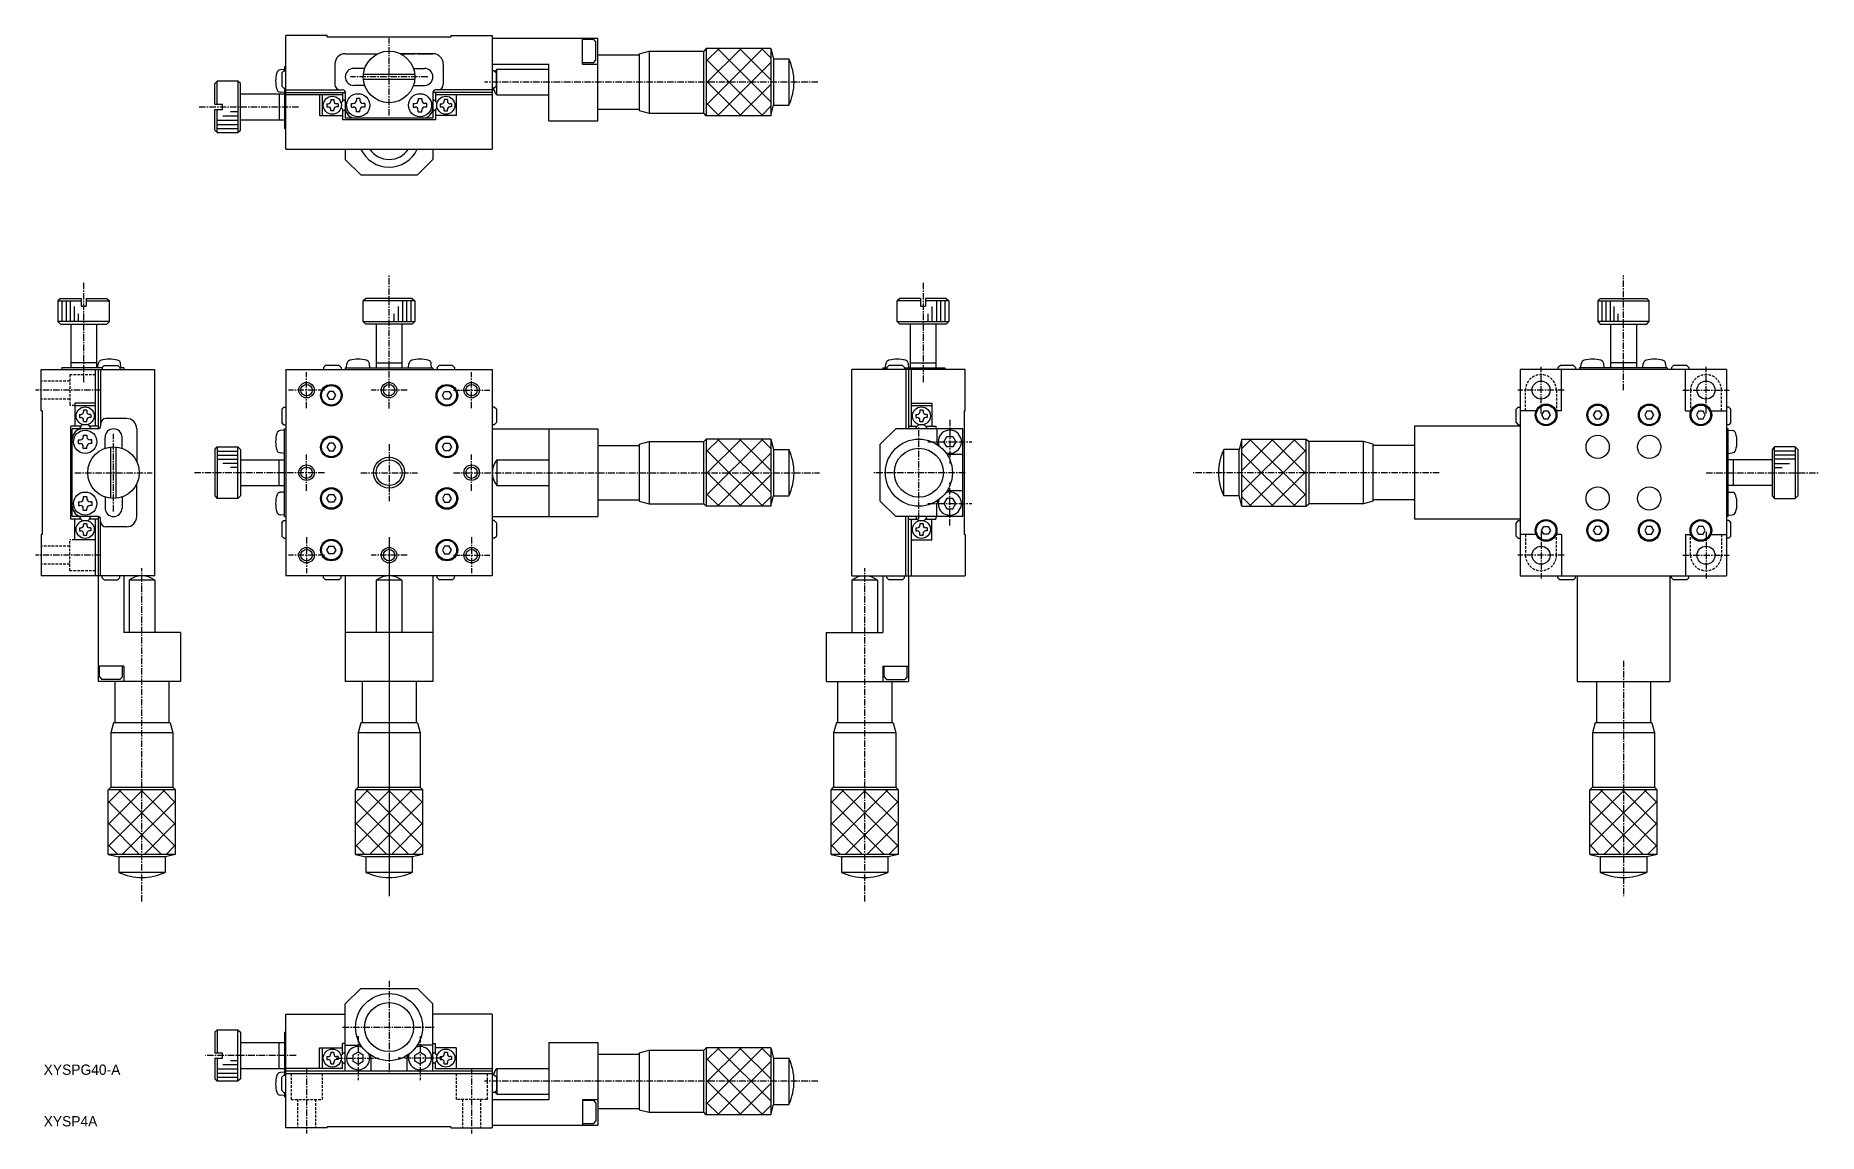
# Model space of a CAD drawing. Extents: x -119 to 226, y 12 to 225.
import ezdxf

# ---------------------------------------------------------------- set-up
doc = ezdxf.new("R2010")
doc.units = 0
doc.linetypes.add('CENTER', pattern=[2, 1.25, -0.25, 0.25, -0.25])
doc.linetypes.add('DASHED', pattern=[0.75, 0.5, -0.25])
doc.layers.get('0').update_dxf_attribs({"linetype": 'CONTINUOUS'})
doc.layers.add('CENTER', color=1, linetype='CENTER')

msp = doc.modelspace()

# ---------------------------------------------------------------- texts
at = {"color": 7, "linetype": 'CONTINUOUS'}
for s, p in [('XYSPG40-A', (-117.76, 23.07)), ('XYSP4A', (-117.76, 13.07))]:
    msp.add_text(s, height=2, dxfattribs=at).set_placement(p)

# ---------------------------------------------------------------- linework, layer by layer
at = {"color": 7, "linetype": 'CONTINUOUS'}
for p, q in [((-62.8, 224.55), (-70.8, 224.55)), ((-70.8, 202.55), (-70.8, 224.55)), ((-62.8, 224.35), (-62.8, 224.55)), ((-62.8, 224.35), (-38.8, 224.35)), ((-38.8, 224.55), (-30.8, 224.55)), ((-38.8, 224.55), (-38.8, 224.35)), ((-30.8, 224.55), (-30.8, 202.55)), ((-30.8, 224.05), (-10.3, 224.05)), ((-13.3, 219.05), (-13.3, 224.05)), ((-11.2, 223.8), (-13.3, 223.8)), ((-11.2, 223.8), (-10.7, 223.3)), ((-10.7, 219.8), (-10.7, 223.3)), ((-10.3, 208.05), (-10.3, 224.05)), ((-2.3, 221.05), (-0.37, 221.57)), ((-0.37, 221.57), (-0.37, 209.57)), ((-0.37, 221.57), (10.2, 221.57)), ((10.7, 222.07), (10.2, 221.57)), ((10.2, 209.53), (10.2, 221.57)), ((10.7, 222.07), (10.7, 209.03)), ((23.2, 222.07), (10.7, 222.07)), ((23.2, 222.07), (23.2, 209.03)), ((23.2, 222.07), (23.7, 220.05)), ((-71.1, 218), (-71.88, 217.93)), ((-71.6, 217.35), (-71.2, 217.75)), ((-71.2, 217.75), (-70.8, 217.75)), ((-71.1, 218.55), (-71.1, 217.75)), ((-71.1, 218.55), (-70.8, 218.55)), ((-61.3, 219.05), (-61.3, 215.05)), ((-59.3, 221.05), (-52.98, 221.05)), ((-55.52, 218.2), (-57.65, 218.2)), ((-42.3, 221.05), (-48.62, 221.05)), ((-48.62, 221.05), (-45.8, 221.05)), ((-46.08, 218.2), (-43.94, 218.2)), ((-45.3, 221.05), (-42.3, 221.05)), ((-44.3, 221.05), (-42.3, 221.05)), ((-40.3, 219.05), (-40.3, 215.05)), ((-30.8, 219.05), (-19.8, 219.05)), ((-30.4, 217.75), (-30.8, 217.75)), ((-30.4, 217.75), (-30, 217.35)), ((-29.92, 213.05), (-29.92, 218.05)), ((-29.92, 218.05), (-19.8, 218.05)), ((-19.8, 208.05), (-19.8, 219.05)), ((-11.2, 219.3), (-13.3, 219.3)), ((-13.3, 219.05), (-10.3, 219.05)), ((-11.2, 219.3), (-10.7, 219.8)), ((-10.3, 220.8), (-2.3, 220.8)), ((-2.3, 221.05), (-2.3, 210.05)), ((23.7, 220.05), (26.7, 220.05)), ((23.7, 220.05), (23.7, 211.05)), ((26.7, 220.05), (26.7, 211.05)), ((-84.6, 215.25), (-84.1, 215.75)), ((-84.6, 211.25), (-84.6, 215.25)), ((-84.1, 211.25), (-84.1, 215.75)), ((-80.1, 215.75), (-84.1, 215.75)), ((-80.1, 215.75), (-80.1, 205.75)), ((-79.6, 215.25), (-80.1, 215.75)), ((-79.6, 206.25), (-79.6, 215.25)), ((-71.6, 217.35), (-71.6, 214.75)), ((-71.2, 214.35), (-71.6, 214.75)), ((-71.2, 214.35), (-70.8, 214.35)), ((-71.1, 214.35), (-71.1, 206.55)), ((-55.52, 214.9), (-57.65, 214.9)), ((-45.82, 217.05), (-55.77, 217.05)), ((-45.82, 216.05), (-55.77, 216.05)), ((-46.08, 214.9), (-43.94, 214.9)), ((-30.4, 214.35), (-30.8, 214.35)), ((-30, 214.75), (-30.4, 214.35)), ((-30, 214.75), (-30, 217.35)), ((-84.6, 211.25), (-83.1, 211.25)), ((-83.1, 210.25), (-83.1, 211.25)), ((-79.6, 213.25), (-71.1, 213.25)), ((-72.1, 213.25), (-72.1, 208.25)), ((-71.1, 213.5), (-71.88, 213.57)), ((-70.8, 214.05), (-59.8, 214.05)), ((-70.8, 213.55), (-59.3, 213.55)), ((-59.8, 213.05), (-70.8, 213.05)), ((-64.3, 213.05), (-64.3, 209.05)), ((-63.8, 213.05), (-63.8, 209.05)), ((-62.9, 211.35), (-62.6, 211.35)), ((-62.9, 211.35), (-62.9, 210.75)), ((-62.1, 212.15), (-61.5, 212.15)), ((-62.1, 212.15), (-62.1, 211.85)), ((-61.5, 212.15), (-61.5, 211.85)), ((-60.7, 211.35), (-61, 211.35)), ((-60.7, 211.35), (-60.7, 210.75)), ((-60.12, 211.54), (-59.55, 212.11)), ((-59.8, 213.55), (-59.8, 211.86)), ((-59.55, 212.11), (-59.3, 211.86)), ((-59.3, 213.55), (-59.3, 208.55)), ((-58.1, 211.4), (-57.74, 211.4)), ((-58.1, 210.7), (-58.1, 211.4)), ((-56.44, 212.35), (-57.15, 212.35)), ((-57.15, 212.35), (-57.15, 211.99)), ((-56.44, 212.35), (-56.44, 211.99)), ((-55.5, 211.4), (-55.85, 211.4)), ((-55.5, 211.4), (-55.5, 210.7)), ((-46.1, 211.4), (-45.74, 211.4)), ((-46.1, 211.4), (-46.1, 210.7)), ((-45.15, 212.35), (-45.15, 211.99)), ((-45.15, 212.35), (-44.44, 212.35)), ((-44.44, 212.35), (-44.44, 211.99)), ((-43.5, 211.4), (-43.85, 211.4)), ((-43.5, 210.7), (-43.5, 211.4)), ((-30.8, 213.55), (-42.3, 213.55)), ((-42.3, 213.55), (-42.3, 208.55)), ((-42.05, 212.11), (-42.3, 211.86)), ((-41.48, 211.54), (-42.05, 212.11)), ((-30.8, 214.05), (-41.8, 214.05)), ((-41.8, 213.55), (-41.8, 211.86)), ((-30.8, 213.05), (-41.8, 213.05)), ((-40.9, 211.35), (-40.9, 210.75)), ((-40.9, 211.35), (-40.6, 211.35)), ((-40.1, 212.15), (-40.1, 211.85)), ((-39.5, 212.15), (-40.1, 212.15)), ((-39.5, 212.15), (-39.5, 211.85)), ((-38.7, 211.35), (-39, 211.35)), ((-38.7, 211.35), (-38.7, 210.75)), ((-37.8, 213.05), (-37.8, 209.05)), ((-29.92, 213.05), (-19.8, 213.05)), ((23.2, 209.03), (23.7, 211.05)), ((23.7, 211.05), (26.7, 211.05)), ((-84.6, 206.25), (-84.6, 210.25)), ((-84.6, 210.25), (-83.1, 210.25)), ((-84.1, 205.75), (-84.1, 210.25)), ((-79.6, 208.25), (-71.1, 208.25)), ((-64.3, 209.05), (-59.8, 209.05)), ((-62.9, 210.75), (-62.6, 210.75)), ((-62.1, 209.95), (-62.1, 210.25)), ((-61.5, 209.95), (-62.1, 209.95)), ((-61.5, 209.95), (-61.5, 210.25)), ((-60.7, 210.75), (-61, 210.75)), ((-60.12, 210.56), (-59.55, 209.99)), ((-59.8, 210.24), (-59.8, 208.25)), ((-41.8, 208.25), (-59.8, 208.25)), ((-59.55, 209.99), (-59.3, 210.24)), ((-42.3, 208.55), (-59.3, 208.55)), ((-58.1, 210.7), (-57.74, 210.7)), ((-57.15, 209.75), (-57.15, 210.11)), ((-56.44, 209.75), (-57.15, 209.75)), ((-56.44, 209.75), (-56.44, 210.11)), ((-55.5, 210.7), (-55.85, 210.7)), ((-46.1, 210.7), (-45.74, 210.7)), ((-45.15, 209.75), (-45.15, 210.11)), ((-45.15, 209.75), (-44.44, 209.75)), ((-44.44, 209.75), (-44.44, 210.11)), ((-43.5, 210.7), (-43.85, 210.7)), ((-42.05, 209.99), (-42.3, 210.24)), ((-41.48, 210.56), (-42.05, 209.99)), ((-41.8, 210.24), (-41.8, 208.25)), ((-37.8, 209.05), (-41.8, 209.05)), ((-40.9, 210.75), (-40.6, 210.75)), ((-40.1, 209.95), (-40.1, 210.25)), ((-40.1, 209.95), (-39.5, 209.95)), ((-39.5, 209.95), (-39.5, 210.25)), ((-38.7, 210.75), (-39, 210.75)), ((-19.8, 208.05), (-10.3, 208.05)), ((-10.3, 210.3), (-2.3, 210.3)), ((-2.3, 210.05), (-0.37, 209.53)), ((-0.37, 209.53), (10.2, 209.53)), ((10.7, 209.03), (10.2, 209.53)), ((23.2, 209.03), (10.7, 209.03)), ((-84.6, 206.25), (-84.1, 205.75)), ((-84.1, 205.75), (-80.1, 205.75)), ((-80.1, 205.75), (-79.6, 206.25)), ((-71.1, 206.55), (-70.8, 206.55)), ((-70.8, 202.55), (-30.8, 202.55)), ((-59.3, 202.55), (-59.3, 200.55)), ((-59.3, 200.55), (-56.3, 197.55)), ((-45.3, 197.55), (-42.3, 200.55)), ((-42.3, 202.55), (-42.3, 200.55)), ((-56.3, 197.55), (-45.3, 197.55)), ((-114.52, 173.62), (-115.02, 173.12)), ((-115.02, 173.12), (-110.52, 173.12)), ((-115.02, 173.12), (-115.02, 169.12)), ((-114.52, 173.62), (-110.52, 173.62)), ((-110.52, 173.62), (-110.52, 172.12)), ((-109.52, 173.62), (-105.52, 173.62)), ((-109.52, 173.62), (-109.52, 172.12)), ((-109.52, 173.12), (-105.02, 173.12)), ((-105.52, 173.62), (-105.02, 173.12)), ((-105.02, 169.12), (-105.02, 173.12)), ((-55.3, 173.62), (-55.8, 173.12)), ((-45.8, 173.12), (-55.8, 173.12)), ((-55.8, 169.12), (-55.8, 173.12)), ((-46.3, 173.62), (-55.3, 173.62)), ((-46.3, 173.62), (-45.8, 173.12)), ((-45.8, 173.12), (-45.8, 169.12)), ((48.21, 173.62), (47.71, 173.12)), ((52.21, 173.12), (47.71, 173.12)), ((47.71, 169.12), (47.71, 173.12)), ((52.21, 173.62), (48.21, 173.62)), ((52.21, 173.62), (52.21, 172.12)), ((57.21, 173.62), (53.21, 173.62)), ((53.21, 173.62), (53.21, 172.12)), ((57.71, 173.12), (53.21, 173.12)), ((57.21, 173.62), (57.71, 173.12)), ((57.71, 173.12), (57.71, 169.12)), ((184.01, 173.62), (183.51, 173.12)), ((183.51, 173.12), (193.51, 173.12)), ((183.51, 173.12), (183.51, 169.12)), ((184.01, 173.62), (193.01, 173.62)), ((193.01, 173.62), (193.51, 173.12)), ((193.51, 169.12), (193.51, 173.12)), ((-110.52, 172.12), (-109.52, 172.12)), ((52.21, 172.12), (53.21, 172.12)), ((-105.02, 169.12), (-115.02, 169.12)), ((-115.02, 169.12), (-114.52, 168.62)), ((-114.52, 168.62), (-105.52, 168.62)), ((-112.52, 168.62), (-112.52, 160.12)), ((-107.52, 168.62), (-107.52, 160.12)), ((-105.52, 168.62), (-105.02, 169.12)), ((-55.8, 169.12), (-45.8, 169.12)), ((-55.3, 168.62), (-55.8, 169.12)), ((-46.3, 168.62), (-55.3, 168.62)), ((-53.3, 168.62), (-53.3, 160.12)), ((-48.3, 168.62), (-48.3, 160.12)), ((-45.8, 169.12), (-46.3, 168.62)), ((47.71, 169.12), (57.71, 169.12)), ((48.21, 168.62), (47.71, 169.12)), ((57.21, 168.62), (48.21, 168.62)), ((50.21, 168.62), (50.21, 160.12)), ((55.21, 168.62), (55.21, 160.12)), ((57.71, 169.12), (57.21, 168.62)), ((193.51, 169.12), (183.51, 169.12)), ((183.51, 169.12), (184.01, 168.62)), ((184.01, 168.62), (193.01, 168.62)), ((186.01, 168.62), (186.01, 160.12)), ((191.01, 168.62), (191.01, 160.12)), ((193.01, 168.62), (193.51, 169.12)), ((-118.22, 151.82), (-118.22, 159.82)), ((-118.22, 159.82), (-96.22, 159.82)), ((-106.42, 160.12), (-114.22, 160.12)), ((-114.22, 160.12), (-114.22, 159.82)), ((-107.52, 161.12), (-112.52, 161.12)), ((-107.72, 148.82), (-107.72, 159.82)), ((-107.27, 160.12), (-107.21, 160.91)), ((-107.22, 159.82), (-107.22, 148.32)), ((-106.72, 159.82), (-106.72, 148.82)), ((-106.02, 160.62), (-106.42, 160.22)), ((-106.42, 160.22), (-106.42, 159.82)), ((-106.02, 160.62), (-103.42, 160.62)), ((-103.02, 160.22), (-103.42, 160.62)), ((-103.02, 160.22), (-103.02, 159.82)), ((-102.22, 160.12), (-103.02, 160.12)), ((-102.77, 160.12), (-102.84, 160.91)), ((-102.22, 160.12), (-102.22, 159.82)), ((-96.22, 119.82), (-96.22, 159.82)), ((-70.8, 159.82), (-30.8, 159.82)), ((-70.8, 159.82), (-70.8, 119.82)), ((-63.5, 160.22), (-63.1, 160.62)), ((-63.5, 160.22), (-63.5, 159.82)), ((-60.5, 160.62), (-63.1, 160.62)), ((-60.5, 160.62), (-60.1, 160.22)), ((-60.1, 160.22), (-60.1, 159.82)), ((-59.3, 160.12), (-42.3, 160.12)), ((-59.3, 160.12), (-59.3, 159.82)), ((-59.05, 160.12), (-58.98, 160.91)), ((-54.55, 160.12), (-54.62, 160.91)), ((-53.3, 161.12), (-48.3, 161.12)), ((-47.05, 160.12), (-46.98, 160.91)), ((-42.55, 160.12), (-42.62, 160.91)), ((-42.3, 160.12), (-42.3, 159.82)), ((-41.5, 160.22), (-41.1, 160.62)), ((-41.5, 160.22), (-41.5, 159.82)), ((-38.5, 160.62), (-41.1, 160.62)), ((-38.5, 160.62), (-38.1, 160.22)), ((-38.1, 160.22), (-38.1, 159.82)), ((-30.8, 159.82), (-30.8, 119.82)), ((60.91, 159.82), (38.91, 159.82)), ((38.91, 119.82), (38.91, 159.82)), ((44.91, 160.12), (45.71, 160.12)), ((44.91, 160.12), (44.91, 159.82)), ((45.46, 160.12), (45.53, 160.91)), ((45.71, 160.22), (46.11, 160.62)), ((45.71, 160.22), (45.71, 159.82)), ((48.71, 160.62), (46.11, 160.62)), ((48.71, 160.62), (49.11, 160.22)), ((49.11, 160.22), (49.11, 159.82)), ((49.11, 160.12), (56.91, 160.12)), ((49.41, 159.82), (49.41, 148.32)), ((49.96, 160.12), (49.89, 160.91)), ((49.91, 159.82), (49.91, 148.32)), ((50.21, 161.12), (55.21, 161.12)), ((50.41, 159.82), (50.41, 148.82)), ((56.91, 160.12), (56.91, 159.82)), ((60.91, 151.82), (60.91, 159.82)), ((168.51, 159.82), (168.51, 119.82)), ((208.51, 159.82), (168.51, 159.82)), ((175.81, 160.22), (176.21, 160.62)), ((175.81, 160.22), (175.81, 159.82)), ((178.81, 160.62), (176.21, 160.62)), ((176.51, 151.82), (176.51, 159.82)), ((178.81, 160.62), (179.21, 160.22)), ((179.21, 160.22), (179.21, 159.82)), ((197.01, 160.12), (180.01, 160.12)), ((180.01, 160.12), (180.01, 159.82)), ((180.26, 160.12), (180.33, 160.91)), ((184.76, 160.12), (184.69, 160.91)), ((191.01, 161.12), (186.01, 161.12)), ((192.26, 160.12), (192.33, 160.91)), ((196.76, 160.12), (196.69, 160.91)), ((197.01, 160.12), (197.01, 159.82)), ((197.81, 160.22), (198.21, 160.62)), ((197.81, 160.22), (197.81, 159.82)), ((200.81, 160.62), (198.21, 160.62)), ((200.51, 151.82), (200.51, 159.82)), ((200.81, 160.62), (201.21, 160.22)), ((201.21, 160.22), (201.21, 159.82)), ((208.51, 159.82), (208.51, 119.82)), ((-62.43, 155.57), (-62.86, 154.82)), ((-61.57, 155.57), (-62.43, 155.57)), ((-61.13, 154.82), (-61.57, 155.57)), ((-40.46, 154.82), (-40.03, 155.57)), ((-40.03, 155.57), (-39.17, 155.57)), ((-39.17, 155.57), (-38.73, 154.82)), ((-111.72, 153.32), (-111.72, 148.82)), ((-107.72, 153.32), (-111.72, 153.32)), ((-111.72, 152.82), (-107.72, 152.82)), ((-71.6, 152.12), (-71.2, 152.52)), ((-71.6, 152.12), (-71.6, 149.52)), ((-71.2, 152.52), (-70.8, 152.52)), ((-62.86, 154.82), (-62.43, 154.07)), ((-62.43, 154.07), (-61.57, 154.07)), ((-61.57, 154.07), (-61.13, 154.82)), ((-40.03, 154.07), (-40.46, 154.82)), ((-39.17, 154.07), (-40.03, 154.07)), ((-38.73, 154.82), (-39.17, 154.07)), ((-30.4, 152.52), (-30.8, 152.52)), ((-30, 152.12), (-30.4, 152.52)), ((-30, 152.12), (-30, 149.52)), ((50.41, 153.32), (54.41, 153.32)), ((50.41, 152.82), (54.41, 152.82)), ((54.41, 153.32), (54.41, 148.82)), ((168.11, 152.52), (167.71, 152.12)), ((167.71, 149.52), (167.71, 152.12)), ((168.11, 152.52), (168.51, 152.52)), ((208.91, 152.52), (208.51, 152.52)), ((208.91, 152.52), (209.31, 152.12)), ((209.31, 149.52), (209.31, 152.12)), ((-118.22, 151.82), (-118.02, 151.82)), ((-118.02, 127.82), (-118.02, 151.82)), ((-112.52, 130.82), (-112.52, 148.82)), ((-110.53, 148.82), (-112.52, 148.82)), ((-110.82, 151.12), (-110.82, 150.52)), ((-110.82, 151.12), (-110.52, 151.12)), ((-110.82, 150.52), (-110.52, 150.52)), ((-110.21, 149.15), (-110.78, 148.57)), ((-110.02, 151.92), (-110.02, 151.62)), ((-109.42, 151.92), (-110.02, 151.92)), ((-110.02, 149.72), (-110.02, 150.02)), ((-110.02, 149.72), (-109.42, 149.72)), ((-109.42, 151.92), (-109.42, 151.62)), ((-109.42, 149.72), (-109.42, 150.02)), ((-109.23, 149.15), (-108.66, 148.57)), ((-108.62, 151.12), (-108.92, 151.12)), ((-108.62, 150.52), (-108.92, 150.52)), ((-107.22, 148.82), (-108.91, 148.82)), ((-108.62, 151.12), (-108.62, 150.52)), ((-101.72, 150.32), (-105.72, 150.32)), ((-71.2, 149.12), (-71.6, 149.52)), ((-71.2, 149.12), (-70.8, 149.12)), ((-30.4, 149.12), (-30.8, 149.12)), ((-30.4, 149.12), (-30, 149.52)), ((49.91, 148.82), (51.6, 148.82)), ((51.31, 151.12), (51.31, 150.52)), ((51.31, 151.12), (51.61, 151.12)), ((51.31, 150.52), (51.61, 150.52)), ((51.92, 149.15), (51.35, 148.57)), ((52.11, 151.92), (52.11, 151.62)), ((52.71, 151.92), (52.11, 151.92)), ((52.11, 149.72), (52.11, 150.02)), ((52.11, 149.72), (52.71, 149.72)), ((52.71, 151.92), (52.71, 151.62)), ((52.71, 149.72), (52.71, 150.02)), ((52.9, 149.15), (53.47, 148.57)), ((53.51, 151.12), (53.21, 151.12)), ((53.51, 150.52), (53.21, 150.52)), ((53.22, 148.82), (55.21, 148.82)), ((53.51, 151.12), (53.51, 150.52)), ((55.21, 148.82), (55.21, 148.32)), ((60.71, 151.82), (60.91, 151.82)), ((60.71, 151.82), (60.71, 127.82)), ((148.01, 148.82), (148.01, 130.82)), ((168.51, 148.82), (148.01, 148.82)), ((167.71, 149.52), (168.11, 149.12)), ((168.11, 149.12), (168.51, 149.12)), ((171.57, 151.82), (168.51, 151.82)), ((173.07, 151.77), (172.64, 151.02)), ((172.64, 151.02), (173.07, 150.27)), ((173.94, 151.77), (173.07, 151.77)), ((173.07, 150.27), (173.94, 150.27)), ((174.37, 151.02), (173.94, 151.77)), ((173.94, 150.27), (174.37, 151.02)), ((176.51, 151.82), (175.45, 151.82)), ((183.07, 151.77), (182.64, 151.02)), ((182.64, 151.02), (183.07, 150.27)), ((183.94, 151.77), (183.07, 151.77)), ((183.07, 150.27), (183.94, 150.27)), ((184.37, 151.02), (183.94, 151.77)), ((183.94, 150.27), (184.37, 151.02)), ((193.07, 151.77), (192.64, 151.02)), ((192.64, 151.02), (193.07, 150.27)), ((193.94, 151.77), (193.07, 151.77)), ((193.07, 150.27), (193.94, 150.27)), ((194.37, 151.02), (193.94, 151.77)), ((193.94, 150.27), (194.37, 151.02)), ((200.51, 151.82), (201.57, 151.82)), ((203.07, 151.77), (202.64, 151.02)), ((202.64, 151.02), (203.07, 150.27)), ((203.94, 151.77), (203.07, 151.77)), ((203.07, 150.27), (203.94, 150.27)), ((204.37, 151.02), (203.94, 151.77)), ((203.94, 150.27), (204.37, 151.02)), ((205.45, 151.82), (208.51, 151.82)), ((208.91, 149.12), (208.51, 149.12)), ((209.31, 149.52), (208.91, 149.12)), ((-107.22, 148.32), (-112.22, 148.32)), ((-112.22, 131.32), (-112.22, 148.32)), ((-111.02, 146.18), (-110.67, 146.18)), ((-111.02, 145.47), (-111.02, 146.18)), ((-111.02, 145.47), (-110.67, 145.47)), ((-110.78, 148.57), (-110.53, 148.32)), ((-110.08, 147.12), (-109.37, 147.12)), ((-110.08, 147.12), (-110.08, 146.77)), ((-109.37, 147.12), (-109.37, 146.77)), ((-108.66, 148.57), (-108.91, 148.32)), ((-108.43, 146.18), (-108.78, 146.18)), ((-108.43, 145.47), (-108.78, 145.47)), ((-108.43, 145.47), (-108.43, 146.18)), ((-105.87, 144.54), (-105.87, 146.67)), ((-102.57, 144.54), (-102.57, 146.67)), ((-99.72, 148.32), (-99.72, 142)), ((-71.1, 148.07), (-71.88, 148.01)), ((-71.1, 148.32), (-70.8, 148.32)), ((-71.1, 131.32), (-71.1, 148.32)), ((-62.43, 145.57), (-62.86, 144.82)), ((-61.57, 145.57), (-62.43, 145.57)), ((-61.13, 144.82), (-61.57, 145.57)), ((-40.46, 144.82), (-40.03, 145.57)), ((-40.03, 145.57), (-39.17, 145.57)), ((-39.17, 145.57), (-38.73, 144.82)), ((-30.8, 148.32), (-10.3, 148.32)), ((-19.8, 148.32), (-19.8, 131.32)), ((-10.3, 148.32), (-10.3, 131.32)), ((-2.3, 145.32), (-0.37, 145.84)), ((-2.3, 145.32), (-2.3, 134.32)), ((-0.37, 145.84), (-0.37, 133.84)), ((-0.37, 145.84), (10.2, 145.84)), ((10.7, 146.34), (10.2, 145.84)), ((10.2, 133.81), (10.2, 145.84)), ((10.7, 146.34), (10.7, 133.31)), ((23.2, 146.34), (10.7, 146.34)), ((23.2, 146.34), (23.2, 133.31)), ((23.2, 146.34), (23.7, 144.32)), ((44.41, 145.32), (47.41, 148.32)), ((44.41, 134.32), (44.41, 145.32)), ((60.41, 148.32), (47.41, 148.32)), ((51.35, 148.57), (51.6, 148.32)), ((53.47, 148.57), (53.22, 148.32)), ((55.41, 148.32), (55.41, 145.82)), ((56.76, 145.82), (57.33, 146.82)), ((57.33, 144.82), (56.76, 145.82)), ((57.33, 146.82), (58.49, 146.82)), ((58.49, 146.82), (59.07, 145.82)), ((59.07, 145.82), (58.49, 144.82)), ((60.41, 131.32), (60.41, 148.32)), ((114.51, 146.34), (114.01, 144.32)), ((114.51, 133.31), (114.51, 146.34)), ((114.51, 146.34), (127.01, 146.34)), ((127.01, 133.31), (127.01, 146.34)), ((127.01, 146.34), (127.51, 145.84)), ((138.08, 145.84), (127.51, 145.84)), ((127.51, 145.84), (127.51, 133.81)), ((140.01, 145.32), (138.08, 145.84)), ((138.08, 133.81), (138.08, 145.81)), ((140.01, 134.32), (140.01, 145.32)), ((208.81, 148.32), (208.51, 148.32)), ((208.81, 131.32), (208.81, 148.32)), ((208.81, 148.07), (209.59, 148.01)), ((-110.08, 144.53), (-110.08, 144.88)), ((-109.37, 144.53), (-110.08, 144.53)), ((-109.37, 144.53), (-109.37, 144.88)), ((-104.72, 134.85), (-104.72, 144.8)), ((-103.72, 134.85), (-103.72, 144.8)), ((-84.6, 144.32), (-84.1, 144.82)), ((-84.6, 144.32), (-84.6, 135.32)), ((-84.1, 144.82), (-84.1, 134.82)), ((-84.1, 144.82), (-80.1, 144.82)), ((-80.1, 134.82), (-80.1, 144.82)), ((-80.1, 144.82), (-79.6, 144.32)), ((-79.6, 144.32), (-79.6, 135.32)), ((-79.6, 142.32), (-71.1, 142.32)), ((-72.1, 137.32), (-72.1, 142.32)), ((-71.1, 143.57), (-71.88, 143.64)), ((-62.86, 144.82), (-62.43, 144.07)), ((-62.43, 144.07), (-61.57, 144.07)), ((-61.57, 144.07), (-61.13, 144.82)), ((-40.03, 144.07), (-40.46, 144.82)), ((-39.17, 144.07), (-40.03, 144.07)), ((-38.73, 144.82), (-39.17, 144.07)), ((-29.92, 142.32), (-29.92, 137.32)), ((-29.92, 142.32), (-19.8, 142.32)), ((-10.3, 145.07), (-2.3, 145.07)), ((23.7, 144.32), (26.7, 144.32)), ((23.7, 144.32), (23.7, 135.32)), ((26.7, 144.32), (26.7, 135.32)), ((58.49, 144.82), (57.33, 144.82)), ((60.41, 143.32), (57.91, 143.32)), ((114.01, 144.32), (111.01, 144.32)), ((111.01, 135.32), (111.01, 144.32)), ((114.01, 135.32), (114.01, 144.32)), ((148.01, 145.07), (140.01, 145.07)), ((208.81, 143.57), (209.59, 143.64)), ((217.31, 142.32), (208.81, 142.32)), ((209.81, 137.32), (209.81, 142.32)), ((217.81, 144.82), (217.31, 144.32)), ((217.31, 144.32), (217.31, 135.32)), ((221.81, 144.82), (217.81, 144.82)), ((217.81, 134.82), (217.81, 144.82)), ((221.81, 144.82), (221.81, 134.82)), ((222.31, 144.32), (221.81, 144.82)), ((222.31, 144.32), (222.31, 135.32)), ((-110.08, 135.12), (-110.08, 134.77)), ((-109.37, 135.12), (-110.08, 135.12)), ((-109.37, 135.12), (-109.37, 134.77)), ((-105.87, 135.1), (-105.87, 132.97)), ((-102.57, 135.1), (-102.57, 132.97)), ((-99.72, 131.32), (-99.72, 137.65)), ((-84.6, 135.32), (-84.1, 134.82)), ((-80.1, 134.82), (-84.1, 134.82)), ((-79.6, 135.32), (-80.1, 134.82)), ((-79.6, 137.32), (-71.1, 137.32)), ((-71.1, 136.07), (-71.88, 136.01)), ((-62.86, 134.82), (-62.43, 135.57)), ((-62.43, 134.07), (-62.86, 134.82)), ((-62.43, 135.57), (-61.57, 135.57)), ((-61.57, 135.57), (-61.13, 134.82)), ((-61.13, 134.82), (-61.57, 134.07)), ((-40.03, 135.57), (-40.46, 134.82)), ((-40.46, 134.82), (-40.03, 134.07)), ((-39.17, 135.57), (-40.03, 135.57)), ((-38.73, 134.82), (-39.17, 135.57)), ((-39.17, 134.07), (-38.73, 134.82)), ((-29.92, 137.32), (-19.8, 137.32)), ((23.2, 133.31), (23.7, 135.32)), ((23.7, 135.32), (26.7, 135.32)), ((57.33, 134.82), (56.76, 133.82)), ((58.49, 134.82), (57.33, 134.82)), ((60.41, 136.32), (57.91, 136.32)), ((59.07, 133.82), (58.49, 134.82)), ((114.01, 135.32), (111.01, 135.32)), ((114.51, 133.31), (114.01, 135.32)), ((217.31, 137.32), (208.81, 137.32)), ((208.81, 136.07), (209.59, 136.01)), ((217.31, 135.32), (217.81, 134.82)), ((217.81, 134.82), (221.81, 134.82)), ((222.31, 135.32), (221.81, 134.82)), ((-111.02, 134.18), (-111.02, 133.47)), ((-111.02, 134.18), (-110.67, 134.18)), ((-111.02, 133.47), (-110.67, 133.47)), ((-110.08, 132.53), (-110.08, 132.88)), ((-110.08, 132.53), (-109.37, 132.53)), ((-109.37, 132.53), (-109.37, 132.88)), ((-108.43, 134.18), (-108.78, 134.18)), ((-108.43, 133.47), (-108.78, 133.47)), ((-108.43, 134.18), (-108.43, 133.47)), ((-71.1, 131.57), (-71.88, 131.64)), ((-61.57, 134.07), (-62.43, 134.07)), ((-40.03, 134.07), (-39.17, 134.07)), ((-10.3, 134.57), (-2.3, 134.57)), ((-2.3, 134.32), (-0.37, 133.81)), ((-0.37, 133.81), (10.2, 133.81)), ((10.7, 133.31), (10.2, 133.81)), ((23.2, 133.31), (10.7, 133.31)), ((47.41, 131.32), (44.41, 134.32)), ((55.41, 131.32), (55.41, 133.82)), ((56.76, 133.82), (57.33, 132.82)), ((57.33, 132.82), (58.49, 132.82)), ((58.49, 132.82), (59.07, 133.82)), ((114.51, 133.31), (127.01, 133.31)), ((127.01, 133.31), (127.51, 133.81)), ((138.08, 133.81), (127.51, 133.81)), ((140.01, 134.32), (138.08, 133.81)), ((148.01, 134.57), (140.01, 134.57)), ((208.81, 131.57), (209.59, 131.64)), ((-110.53, 130.82), (-112.52, 130.82)), ((-107.22, 131.32), (-112.22, 131.32)), ((-111.72, 126.82), (-111.72, 130.82)), ((-110.82, 129.12), (-110.82, 128.52)), ((-110.82, 129.12), (-110.52, 129.12)), ((-110.82, 128.52), (-110.52, 128.52)), ((-110.78, 131.07), (-110.53, 131.32)), ((-110.21, 130.5), (-110.78, 131.07)), ((-110.02, 129.92), (-110.02, 129.62)), ((-109.42, 129.92), (-110.02, 129.92)), ((-110.02, 127.72), (-110.02, 128.02)), ((-109.42, 129.92), (-109.42, 129.62)), ((-109.42, 127.72), (-109.42, 128.02)), ((-109.23, 130.5), (-108.66, 131.07)), ((-108.62, 129.12), (-108.92, 129.12)), ((-108.62, 128.52), (-108.92, 128.52)), ((-108.66, 131.07), (-108.91, 131.32)), ((-107.22, 130.82), (-108.91, 130.82)), ((-108.62, 129.12), (-108.62, 128.52)), ((-107.72, 119.82), (-107.72, 130.82)), ((-107.22, 131.32), (-107.22, 99.32)), ((-106.72, 119.82), (-106.72, 130.82)), ((-101.72, 129.32), (-105.72, 129.32)), ((-71.6, 130.12), (-71.2, 130.52)), ((-71.6, 130.12), (-71.6, 127.52)), ((-71.2, 130.52), (-70.8, 130.52)), ((-71.1, 131.32), (-70.8, 131.32)), ((-30.8, 131.32), (-10.3, 131.32)), ((-30.4, 130.52), (-30.8, 130.52)), ((-30, 130.12), (-30.4, 130.52)), ((-30, 130.12), (-30, 127.52)), ((60.41, 131.32), (47.41, 131.32)), ((49.41, 119.82), (49.41, 131.32)), ((49.91, 119.82), (49.91, 131.32)), ((49.91, 130.82), (51.6, 130.82)), ((50.41, 130.82), (50.41, 119.82)), ((51.31, 129.12), (51.31, 128.52)), ((51.31, 129.12), (51.61, 129.12)), ((51.31, 128.52), (51.61, 128.52)), ((51.35, 131.07), (51.6, 131.32)), ((51.92, 130.5), (51.35, 131.07)), ((52.11, 129.92), (52.11, 129.62)), ((52.71, 129.92), (52.11, 129.92)), ((52.11, 127.72), (52.11, 128.02)), ((52.71, 129.92), (52.71, 129.62)), ((52.71, 127.72), (52.71, 128.02)), ((52.9, 130.5), (53.47, 131.07)), ((53.51, 129.12), (53.21, 129.12)), ((53.51, 128.52), (53.21, 128.52)), ((53.47, 131.07), (53.22, 131.32)), ((53.22, 130.82), (55.21, 130.82)), ((53.51, 129.12), (53.51, 128.52)), ((54.41, 126.82), (54.41, 130.82)), ((55.21, 131.32), (55.21, 130.82)), ((168.51, 130.82), (148.01, 130.82)), ((168.11, 130.52), (167.71, 130.12)), ((167.71, 127.52), (167.71, 130.12)), ((168.11, 130.52), (168.51, 130.52)), ((172.64, 128.62), (173.07, 129.37)), ((173.07, 127.87), (172.64, 128.62)), ((173.07, 129.37), (173.94, 129.37)), ((173.94, 129.37), (174.37, 128.62)), ((174.37, 128.62), (173.94, 127.87)), ((183.07, 129.37), (182.64, 128.62)), ((182.64, 128.62), (183.07, 127.87)), ((183.94, 129.37), (183.07, 129.37)), ((184.37, 128.62), (183.94, 129.37)), ((183.94, 127.87), (184.37, 128.62)), ((193.07, 129.37), (192.64, 128.62)), ((192.64, 128.62), (193.07, 127.87)), ((193.94, 129.37), (193.07, 129.37)), ((194.37, 128.62), (193.94, 129.37)), ((193.94, 127.87), (194.37, 128.62)), ((203.07, 129.37), (202.64, 128.62)), ((202.64, 128.62), (203.07, 127.87)), ((203.94, 129.37), (203.07, 129.37)), ((204.37, 128.62), (203.94, 129.37)), ((203.94, 127.87), (204.37, 128.62)), ((208.81, 131.32), (208.51, 131.32)), ((208.91, 130.52), (208.51, 130.52)), ((208.91, 130.52), (209.31, 130.12)), ((209.31, 127.52), (209.31, 130.12)), ((-118.22, 127.82), (-118.22, 119.82)), ((-118.02, 127.82), (-118.22, 127.82)), ((-107.72, 126.82), (-111.72, 126.82)), ((-110.02, 127.72), (-109.42, 127.72)), ((-71.2, 127.12), (-71.6, 127.52)), ((-71.2, 127.12), (-70.8, 127.12)), ((-62.86, 124.82), (-62.43, 125.57)), ((-62.43, 124.07), (-62.86, 124.82)), ((-62.43, 125.57), (-61.57, 125.57)), ((-61.57, 125.57), (-61.13, 124.82)), ((-61.13, 124.82), (-61.57, 124.07)), ((-40.03, 125.57), (-40.46, 124.82)), ((-40.46, 124.82), (-40.03, 124.07)), ((-39.17, 125.57), (-40.03, 125.57)), ((-38.73, 124.82), (-39.17, 125.57)), ((-39.17, 124.07), (-38.73, 124.82)), ((-30.4, 127.12), (-30.8, 127.12)), ((-30.4, 127.12), (-30, 127.52)), ((50.41, 126.82), (54.41, 126.82)), ((52.11, 127.72), (52.71, 127.72)), ((60.91, 127.82), (60.71, 127.82)), ((60.91, 127.82), (60.91, 119.82)), ((167.71, 127.52), (168.11, 127.12)), ((168.11, 127.12), (168.51, 127.12)), ((171.57, 127.82), (168.51, 127.82)), ((173.94, 127.87), (173.07, 127.87)), ((176.51, 127.82), (175.45, 127.82)), ((176.51, 127.82), (176.51, 119.82)), ((183.07, 127.87), (183.94, 127.87)), ((193.07, 127.87), (193.94, 127.87)), ((200.51, 127.82), (200.51, 119.82)), ((200.51, 127.82), (201.57, 127.82)), ((203.07, 127.87), (203.94, 127.87)), ((205.45, 127.82), (208.51, 127.82)), ((208.91, 127.12), (208.51, 127.12)), ((209.31, 127.52), (208.91, 127.12)), ((-61.57, 124.07), (-62.43, 124.07)), ((-40.03, 124.07), (-39.17, 124.07)), ((-96.22, 119.82), (-118.22, 119.82)), ((-106.42, 119.42), (-106.42, 119.82)), ((-106.02, 119.02), (-106.42, 119.42)), ((-106.02, 119.02), (-103.42, 119.02)), ((-103.02, 119.42), (-103.42, 119.02)), ((-103.02, 119.42), (-103.02, 119.82)), ((-102.22, 119.82), (-102.22, 108.82)), ((-96.22, 118.95), (-101.22, 118.95)), ((-101.22, 118.95), (-101.22, 108.82)), ((-96.22, 118.95), (-96.22, 108.82)), ((-30.8, 119.82), (-70.8, 119.82)), ((-63.5, 119.42), (-63.5, 119.82)), ((-63.5, 119.42), (-63.1, 119.02)), ((-60.5, 119.02), (-63.1, 119.02)), ((-60.5, 119.02), (-60.1, 119.42)), ((-60.1, 119.42), (-60.1, 119.82)), ((-59.3, 119.82), (-59.3, 99.32)), ((-48.3, 118.95), (-53.3, 118.95)), ((-53.3, 118.95), (-53.3, 108.82)), ((-48.3, 118.95), (-48.3, 108.82)), ((-42.3, 119.82), (-42.3, 99.32)), ((-41.5, 119.42), (-41.5, 119.82)), ((-41.5, 119.42), (-41.1, 119.02)), ((-38.5, 119.02), (-41.1, 119.02)), ((-38.5, 119.02), (-38.1, 119.42)), ((-38.1, 119.42), (-38.1, 119.82)), ((38.91, 119.82), (60.91, 119.82)), ((43.91, 118.95), (38.91, 118.95)), ((38.91, 118.95), (38.91, 108.82)), ((43.91, 118.95), (43.91, 108.82)), ((44.91, 119.82), (44.91, 108.82)), ((45.71, 119.42), (45.71, 119.82)), ((45.71, 119.42), (46.11, 119.02)), ((48.71, 119.02), (46.11, 119.02)), ((48.71, 119.02), (49.11, 119.42)), ((49.11, 119.42), (49.11, 119.82)), ((49.91, 119.82), (49.91, 99.32)), ((168.51, 119.82), (208.51, 119.82)), ((175.81, 119.42), (175.81, 119.82)), ((175.81, 119.42), (176.21, 119.02)), ((178.81, 119.02), (176.21, 119.02)), ((178.81, 119.02), (179.21, 119.42)), ((179.21, 119.42), (179.21, 119.82)), ((179.51, 119.82), (179.51, 99.32)), ((197.51, 119.82), (197.51, 99.32)), ((197.81, 119.42), (197.81, 119.82)), ((197.81, 119.42), (198.21, 119.02)), ((200.81, 119.02), (198.21, 119.02)), ((200.81, 119.02), (201.21, 119.42)), ((201.21, 119.42), (201.21, 119.82)), ((-91.22, 108.82), (-102.22, 108.82)), ((-91.22, 108.82), (-91.22, 99.32)), ((-42.3, 108.82), (-59.3, 108.82)), ((33.91, 108.82), (33.91, 99.32)), ((33.91, 108.82), (44.91, 108.82)), ((-102.22, 102.32), (-107.22, 102.32)), ((-106.97, 100.22), (-106.97, 102.32)), ((-102.47, 100.22), (-102.47, 102.32)), ((-102.22, 102.32), (-102.22, 99.32)), ((44.91, 102.32), (44.91, 99.32)), ((44.91, 102.32), (49.91, 102.32)), ((45.16, 100.22), (45.16, 102.32)), ((49.66, 100.22), (49.66, 102.32)), ((-91.22, 99.32), (-107.22, 99.32)), ((-106.97, 100.22), (-106.47, 99.72)), ((-102.97, 99.72), (-106.47, 99.72)), ((-103.97, 99.32), (-103.97, 91.32)), ((-102.47, 100.22), (-102.97, 99.72)), ((-93.47, 99.32), (-93.47, 91.32)), ((-42.3, 99.32), (-59.3, 99.32)), ((-56.05, 99.32), (-56.05, 91.32)), ((-45.55, 99.32), (-45.55, 91.32)), ((33.91, 99.32), (49.91, 99.32)), ((36.16, 99.32), (36.16, 91.32)), ((45.16, 100.22), (45.66, 99.72)), ((45.66, 99.72), (49.16, 99.72)), ((46.66, 99.32), (46.66, 91.32)), ((49.66, 100.22), (49.16, 99.72)), ((179.51, 99.32), (197.51, 99.32)), ((183.26, 99.32), (183.26, 91.32)), ((193.76, 99.32), (193.76, 91.32)), ((-104.22, 91.32), (-104.74, 89.39)), ((-93.22, 91.32), (-104.22, 91.32)), ((-93.22, 91.32), (-92.71, 89.39)), ((-56.3, 91.32), (-56.82, 89.39)), ((-45.3, 91.32), (-56.3, 91.32)), ((-45.3, 91.32), (-44.78, 89.39)), ((35.91, 91.32), (35.39, 89.39)), ((46.91, 91.32), (35.91, 91.32)), ((46.91, 91.32), (47.43, 89.39)), ((183.01, 91.32), (182.49, 89.39)), ((194.01, 91.32), (183.01, 91.32)), ((194.01, 91.32), (194.52, 89.39)), ((-104.74, 89.39), (-104.74, 78.82)), ((-92.71, 89.39), (-104.71, 89.39)), ((-92.71, 89.39), (-92.71, 78.82)), ((-56.82, 89.39), (-56.82, 78.82)), ((-44.78, 89.39), (-56.78, 89.39)), ((-44.78, 89.39), (-44.78, 78.82)), ((35.39, 89.39), (35.39, 78.82)), ((47.43, 89.39), (35.43, 89.39)), ((47.43, 89.39), (47.43, 78.82)), ((182.49, 89.39), (182.49, 78.82)), ((194.52, 89.39), (182.52, 89.39)), ((194.52, 89.39), (194.52, 78.82)), ((-105.24, 78.32), (-104.74, 78.82)), ((-92.21, 78.32), (-105.24, 78.32)), ((-105.24, 65.82), (-105.24, 78.32)), ((-104.74, 78.82), (-92.71, 78.82)), ((-92.21, 78.32), (-92.71, 78.82)), ((-92.21, 65.82), (-92.21, 78.32)), ((-57.32, 78.32), (-56.82, 78.82)), ((-44.28, 78.32), (-57.32, 78.32)), ((-57.32, 65.82), (-57.32, 78.32)), ((-56.82, 78.82), (-44.78, 78.82)), ((-44.28, 78.32), (-44.78, 78.82)), ((-44.28, 65.82), (-44.28, 78.32)), ((34.89, 78.32), (35.39, 78.82)), ((47.93, 78.32), (34.89, 78.32)), ((34.89, 65.82), (34.89, 78.32)), ((35.39, 78.82), (47.43, 78.82)), ((47.93, 78.32), (47.43, 78.82)), ((47.93, 65.82), (47.93, 78.32)), ((181.99, 78.32), (182.49, 78.82)), ((195.02, 78.32), (181.99, 78.32)), ((181.99, 65.82), (181.99, 78.32)), ((182.49, 78.82), (194.52, 78.82)), ((195.02, 78.32), (194.52, 78.82)), ((195.02, 65.82), (195.02, 78.32)), ((-92.21, 65.82), (-105.24, 65.82)), ((-105.24, 65.82), (-103.22, 65.32)), ((-92.21, 65.82), (-94.22, 65.32)), ((-44.28, 65.82), (-57.32, 65.82)), ((-57.32, 65.82), (-55.3, 65.32)), ((-44.28, 65.82), (-46.3, 65.32)), ((47.93, 65.82), (34.89, 65.82)), ((34.89, 65.82), (36.91, 65.32)), ((47.93, 65.82), (45.91, 65.32)), ((195.02, 65.82), (181.99, 65.82)), ((181.99, 65.82), (184.01, 65.32)), ((195.02, 65.82), (193.01, 65.32)), ((-94.22, 65.32), (-103.22, 65.32)), ((-103.22, 65.32), (-103.22, 62.32)), ((-94.22, 62.32), (-103.22, 62.32)), ((-94.22, 65.32), (-94.22, 62.32)), ((-46.3, 65.32), (-55.3, 65.32)), ((-55.3, 65.32), (-55.3, 62.32)), ((-46.3, 62.32), (-55.3, 62.32)), ((-46.3, 65.32), (-46.3, 62.32)), ((45.91, 65.32), (36.91, 65.32)), ((36.91, 65.32), (36.91, 62.32)), ((45.91, 62.32), (36.91, 62.32)), ((45.91, 65.32), (45.91, 62.32)), ((193.01, 65.32), (184.01, 65.32)), ((184.01, 65.32), (184.01, 62.32)), ((193.01, 62.32), (184.01, 62.32)), ((193.01, 65.32), (193.01, 62.32)), ((-59.3, 36.82), (-56.3, 39.82)), ((-56.3, 39.82), (-45.3, 39.82)), ((-45.3, 39.82), (-42.3, 36.82)), ((-70.8, 34.82), (-59.3, 34.82)), ((-70.8, 12.82), (-70.8, 34.82)), ((-59.3, 23.82), (-59.3, 36.82)), ((-42.3, 23.82), (-42.3, 36.82)), ((-30.8, 34.82), (-42.3, 34.82)), ((-30.8, 34.82), (-30.8, 12.82)), ((-84.6, 31.32), (-84.1, 31.82)), ((-84.6, 31.32), (-84.6, 27.32)), ((-84.1, 31.82), (-84.1, 27.32)), ((-84.1, 31.82), (-80.1, 31.82)), ((-80.1, 21.82), (-80.1, 31.82)), ((-80.1, 31.82), (-79.6, 31.32)), ((-79.6, 31.32), (-79.6, 22.32)), ((-71.1, 31.32), (-71.1, 23.02)), ((-71.1, 31.32), (-70.8, 31.32)), ((-79.6, 29.32), (-71.1, 29.32)), ((-72.1, 24.32), (-72.1, 29.32)), ((-64.3, 28.32), (-59.8, 28.32)), ((-64.3, 24.32), (-64.3, 28.32)), ((-63.8, 28.32), (-63.8, 24.32)), ((-59.3, 29.12), (-59.8, 29.12)), ((-59.8, 27.13), (-59.8, 29.12)), ((-59.3, 28.82), (-56.8, 28.82)), ((-42.3, 28.82), (-44.8, 28.82)), ((-42.3, 29.12), (-41.8, 29.12)), ((-41.8, 27.13), (-41.8, 29.12)), ((-37.8, 28.32), (-41.8, 28.32)), ((-37.8, 28.32), (-37.8, 24.32)), ((-19.8, 29.32), (-10.3, 29.32)), ((-19.8, 29.32), (-19.8, 18.32)), ((-10.3, 29.32), (-10.3, 13.32)), ((-2.3, 27.32), (-0.37, 27.84)), ((-0.37, 27.84), (-0.37, 15.84)), ((-0.37, 27.84), (10.2, 27.84)), ((10.7, 28.34), (10.2, 27.84)), ((10.2, 15.81), (10.2, 27.84)), ((10.7, 28.34), (10.7, 15.31)), ((23.2, 28.34), (10.7, 28.34)), ((23.2, 28.34), (23.2, 15.31)), ((23.2, 28.34), (23.7, 26.32)), ((-84.6, 27.32), (-83.1, 27.32)), ((-84.6, 26.32), (-84.6, 22.32)), ((-84.6, 26.32), (-83.1, 26.32)), ((-84.1, 26.32), (-84.1, 21.82)), ((-83.1, 26.32), (-83.1, 27.32)), ((-79.6, 24.32), (-71.1, 24.32)), ((-59.8, 24.32), (-70.8, 24.32)), ((-62.9, 26.62), (-62.9, 26.02)), ((-62.9, 26.62), (-62.6, 26.62)), ((-62.9, 26.02), (-62.6, 26.02)), ((-62.1, 27.42), (-62.1, 27.12)), ((-61.5, 27.42), (-62.1, 27.42)), ((-62.1, 25.22), (-62.1, 25.52)), ((-62.1, 25.22), (-61.5, 25.22)), ((-61.5, 27.42), (-61.5, 27.12)), ((-61.5, 25.22), (-61.5, 25.52)), ((-60.7, 26.62), (-61, 26.62)), ((-60.7, 26.02), (-61, 26.02)), ((-60.7, 26.62), (-60.7, 26.02)), ((-60.12, 26.81), (-59.55, 27.39)), ((-60.12, 25.84), (-59.55, 25.26)), ((-59.8, 24.32), (-59.8, 25.52)), ((-59.3, 27.14), (-59.55, 27.39)), ((-59.3, 25.51), (-59.55, 25.26)), ((-56.8, 27.48), (-57.8, 26.9)), ((-57.8, 26.9), (-57.8, 25.75)), ((-57.8, 25.75), (-56.8, 25.17)), ((-55.8, 26.9), (-56.8, 27.48)), ((-56.8, 25.17), (-55.8, 25.75)), ((-55.8, 25.75), (-55.8, 26.9)), ((-54.3, 23.82), (-54.3, 26.32)), ((-47.3, 23.82), (-47.3, 26.32)), ((-45.8, 26.9), (-44.8, 27.48)), ((-45.8, 25.75), (-45.8, 26.9)), ((-44.8, 25.17), (-45.8, 25.75)), ((-44.8, 27.48), (-43.8, 26.9)), ((-43.8, 25.75), (-44.8, 25.17)), ((-43.8, 26.9), (-43.8, 25.75)), ((-42.3, 27.14), (-42.05, 27.39)), ((-42.3, 25.51), (-42.05, 25.26)), ((-41.48, 26.81), (-42.05, 27.39)), ((-41.48, 25.84), (-42.05, 25.26)), ((-41.8, 24.32), (-41.8, 25.52)), ((-41.8, 24.32), (-30.8, 24.32)), ((-40.9, 26.62), (-40.9, 26.02)), ((-40.9, 26.62), (-40.6, 26.62)), ((-40.9, 26.02), (-40.6, 26.02)), ((-40.1, 27.42), (-40.1, 27.12)), ((-39.5, 27.42), (-40.1, 27.42)), ((-40.1, 25.22), (-40.1, 25.52)), ((-40.1, 25.22), (-39.5, 25.22)), ((-39.5, 27.42), (-39.5, 27.12)), ((-39.5, 25.22), (-39.5, 25.52)), ((-38.7, 26.62), (-39, 26.62)), ((-38.7, 26.02), (-39, 26.02)), ((-38.7, 26.62), (-38.7, 26.02)), ((-29.92, 24.32), (-29.92, 19.32)), ((-29.92, 24.32), (-19.8, 24.32)), ((-10.3, 27.07), (-2.3, 27.07)), ((-2.3, 27.32), (-2.3, 16.32)), ((23.7, 26.32), (26.7, 26.32)), ((23.7, 26.32), (23.7, 17.32)), ((26.7, 26.32), (26.7, 17.32)), ((-84.6, 22.32), (-84.1, 21.82)), ((-80.1, 21.82), (-84.1, 21.82)), ((-79.6, 22.32), (-80.1, 21.82)), ((-71.1, 23.57), (-71.88, 23.51)), ((-71.2, 23.02), (-71.6, 22.62)), ((-71.6, 20.02), (-71.6, 22.62)), ((-71.2, 23.02), (-70.8, 23.02)), ((-70.8, 23.82), (-30.8, 23.82)), ((-70.8, 23.32), (-30.8, 23.32)), ((-30.4, 23.02), (-30.8, 23.02)), ((-30, 22.62), (-30.4, 23.02)), ((-30, 22.62), (-30, 20.02)), ((-71.1, 19.07), (-71.88, 19.14)), ((-71.6, 20.02), (-71.2, 19.62)), ((-71.2, 19.62), (-70.8, 19.62)), ((-71.1, 19.62), (-71.1, 18.82)), ((-71.1, 18.82), (-70.8, 18.82)), ((-30.4, 19.62), (-30.8, 19.62)), ((-30.8, 18.32), (-19.8, 18.32)), ((-30.4, 19.62), (-30, 20.02)), ((-29.92, 19.32), (-19.8, 19.32)), ((-13.3, 18.32), (-10.3, 18.32)), ((-13.3, 18.32), (-13.3, 13.32)), ((-11.2, 18.07), (-13.3, 18.07)), ((-11.2, 18.07), (-10.7, 17.57)), ((-10.7, 17.57), (-10.7, 14.07)), ((23.2, 15.31), (23.7, 17.32)), ((23.7, 17.32), (26.7, 17.32)), ((-11.2, 13.57), (-10.7, 14.07)), ((-10.3, 16.57), (-2.3, 16.57)), ((-2.3, 16.32), (-0.37, 15.81)), ((-0.37, 15.81), (10.2, 15.81)), ((10.7, 15.31), (10.2, 15.81)), ((23.2, 15.31), (10.7, 15.31)), ((-62.8, 12.82), (-70.8, 12.82)), ((-62.8, 12.82), (-62.8, 13.02)), ((-38.8, 13.02), (-62.8, 13.02)), ((-38.8, 13.02), (-38.8, 12.82)), ((-38.8, 12.82), (-30.8, 12.82)), ((-30.8, 13.32), (-10.3, 13.32)), ((-11.2, 13.57), (-13.3, 13.57))]:
    msp.add_line(p, q, dxfattribs=at)
at = {"color": 3, "linetype": 'CONTINUOUS'}
for p, q in [((10.7, 219.58), (13.19, 222.07)), ((10.7, 215.34), (17.43, 222.07)), ((10.7, 211.09), (21.67, 222.07)), ((23.2, 211.75), (12.88, 222.07)), ((23.2, 215.99), (17.12, 222.07)), ((23.2, 220.23), (21.37, 222.07)), ((21.67, 209.03), (10.7, 220.01)), ((12.88, 209.03), (23.2, 219.35)), ((17.43, 209.03), (10.7, 215.76)), ((17.12, 209.03), (23.2, 215.11)), ((13.19, 209.03), (10.7, 211.52)), ((21.37, 209.03), (23.2, 210.87)), ((-84.1, 208.15), (-80.1, 208.15)), ((-80.1, 208.95), (-83, 208.95)), ((-80.1, 209.75), (-81.57, 209.75)), ((-84.1, 207.35), (-80.1, 207.35)), ((-84.1, 206.55), (-80.1, 206.55)), ((-114.22, 173.12), (-114.22, 169.12)), ((-113.42, 173.12), (-113.42, 169.12)), ((-112.62, 173.12), (-112.62, 169.12)), ((-48.2, 173.12), (-48.2, 169.12)), ((-47.4, 173.12), (-47.4, 169.12)), ((-46.6, 173.12), (-46.6, 169.12)), ((55.31, 173.12), (55.31, 169.12)), ((56.11, 173.12), (56.11, 169.12)), ((56.91, 173.12), (56.91, 169.12)), ((184.31, 173.12), (184.31, 169.12)), ((185.11, 173.12), (185.11, 169.12)), ((185.91, 173.12), (185.91, 169.12)), ((-111.82, 169.12), (-111.82, 172.02)), ((-111.02, 169.12), (-111.02, 170.6)), ((-49.8, 169.12), (-49.8, 170.6)), ((-49, 169.12), (-49, 172.02)), ((53.71, 169.12), (53.71, 170.6)), ((54.51, 169.12), (54.51, 172.02)), ((186.71, 169.12), (186.71, 172.02)), ((187.51, 169.12), (187.51, 170.6)), ((10.7, 143.85), (13.19, 146.34)), ((10.7, 139.61), (17.43, 146.34)), ((10.7, 135.37), (21.67, 146.34)), ((23.2, 136.02), (12.88, 146.34)), ((23.2, 140.27), (17.12, 146.34)), ((23.2, 144.51), (21.37, 146.34)), ((124.83, 146.34), (114.51, 136.02)), ((120.58, 146.34), (114.51, 140.27)), ((116.34, 146.34), (114.51, 144.51)), ((116.03, 146.34), (127.01, 135.37)), ((120.28, 146.34), (127.01, 139.61)), ((124.52, 146.34), (127.01, 143.85)), ((-84.1, 144.02), (-80.1, 144.02)), ((-84.1, 143.22), (-80.1, 143.22)), ((-84.1, 142.42), (-80.1, 142.42)), ((21.67, 133.31), (10.7, 144.28)), ((12.88, 133.31), (23.2, 143.63)), ((114.51, 143.63), (124.83, 133.31)), ((127.01, 144.28), (116.03, 133.31)), ((221.81, 144.02), (217.81, 144.02)), ((221.81, 143.22), (217.81, 143.22)), ((221.81, 142.42), (217.81, 142.42)), ((-80.1, 141.62), (-83, 141.62)), ((-80.1, 140.82), (-81.57, 140.82)), ((17.43, 133.31), (10.7, 140.04)), ((17.12, 133.31), (23.2, 139.38)), ((114.51, 139.38), (120.58, 133.31)), ((127.01, 140.04), (120.28, 133.31)), ((217.81, 141.62), (220.7, 141.62)), ((217.81, 140.82), (219.28, 140.82)), ((13.19, 133.31), (10.7, 135.8)), ((21.37, 133.31), (23.2, 135.14)), ((114.51, 135.14), (116.34, 133.31)), ((127.01, 135.8), (124.52, 133.31)), ((-50.8, 127.32), (-50.8, 57.74)), ((-105.24, 67.35), (-94.27, 78.32)), ((-105.24, 71.59), (-98.51, 78.32)), ((-105.24, 75.84), (-102.75, 78.32)), ((-105.24, 76.14), (-94.92, 65.82)), ((-103.18, 78.32), (-92.21, 67.35)), ((-102.53, 65.82), (-92.21, 76.14)), ((-98.94, 78.32), (-92.21, 71.59)), ((-94.69, 78.32), (-92.21, 75.84)), ((-57.32, 67.35), (-46.34, 78.32)), ((-57.32, 71.59), (-50.59, 78.32)), ((-57.32, 75.84), (-54.83, 78.32)), ((-57.32, 76.14), (-47, 65.82)), ((-55.25, 78.32), (-44.28, 67.35)), ((-54.6, 65.82), (-44.28, 76.14)), ((-51.01, 78.32), (-44.28, 71.59)), ((-46.77, 78.32), (-44.28, 75.84)), ((34.89, 67.35), (45.87, 78.32)), ((34.89, 71.59), (41.63, 78.32)), ((34.89, 75.84), (37.38, 78.32)), ((34.89, 76.14), (45.21, 65.82)), ((36.96, 78.32), (47.93, 67.35)), ((37.61, 65.82), (47.93, 76.14)), ((41.2, 78.32), (47.93, 71.59)), ((45.44, 78.32), (47.93, 75.84)), ((181.99, 71.59), (188.72, 78.32)), ((181.99, 67.35), (192.96, 78.32)), ((181.99, 75.84), (184.48, 78.32)), ((181.99, 76.14), (192.31, 65.82)), ((184.05, 78.32), (195.02, 67.35)), ((184.71, 65.82), (195.02, 76.14)), ((188.29, 78.32), (195.02, 71.59)), ((192.54, 78.32), (195.02, 75.84)), ((-105.24, 71.9), (-99.17, 65.82)), ((-98.28, 65.82), (-92.21, 71.9)), ((-57.32, 71.9), (-51.24, 65.82)), ((-50.36, 65.82), (-44.28, 71.9)), ((34.89, 71.9), (40.97, 65.82)), ((41.85, 65.82), (47.93, 71.9)), ((181.99, 71.9), (188.07, 65.82)), ((188.95, 65.82), (195.02, 71.9)), ((-105.24, 67.66), (-103.41, 65.82)), ((-94.04, 65.82), (-92.21, 67.66)), ((-57.32, 67.66), (-55.48, 65.82)), ((-46.11, 65.82), (-44.28, 67.66)), ((34.89, 67.66), (36.73, 65.82)), ((46.1, 65.82), (47.93, 67.66)), ((181.99, 67.66), (183.82, 65.82)), ((193.19, 65.82), (195.02, 67.66)), ((10.7, 25.85), (13.19, 28.34)), ((10.7, 21.61), (17.43, 28.34)), ((10.7, 17.37), (21.67, 28.34)), ((23.2, 18.02), (12.88, 28.34)), ((23.2, 22.27), (17.12, 28.34)), ((23.2, 26.51), (21.37, 28.34)), ((-84.1, 24.22), (-80.1, 24.22)), ((-80.1, 25.02), (-83, 25.02)), ((-80.1, 25.82), (-81.57, 25.82)), ((21.67, 15.31), (10.7, 26.28)), ((12.88, 15.31), (23.2, 25.63)), ((-84.1, 23.42), (-80.1, 23.42)), ((-84.1, 22.62), (-80.1, 22.62)), ((17.43, 15.31), (10.7, 22.04)), ((17.12, 15.31), (23.2, 21.38)), ((13.19, 15.31), (10.7, 17.8)), ((21.37, 15.31), (23.2, 17.14))]:
    msp.add_line(p, q, dxfattribs=at)
at = {"color": 3, "linetype": 'DASHED'}
for p, q in [((-112.72, 157.57), (-118.22, 157.57)), ((-107.72, 158.82), (-112.72, 158.82)), ((-112.72, 158.82), (-112.72, 152.82)), ((169.51, 151.82), (169.51, 155.82)), ((175.51, 155.82), (175.51, 151.82)), ((201.51, 155.82), (201.51, 151.82)), ((207.51, 151.82), (207.51, 155.82)), ((-112.72, 154.07), (-118.22, 154.07)), ((-111.72, 152.82), (-112.72, 152.82)), ((-112.72, 125.57), (-118.22, 125.57)), ((-111.72, 126.82), (-112.72, 126.82)), ((-112.72, 120.82), (-112.72, 126.82)), ((169.51, 127.82), (169.51, 123.82)), ((175.51, 123.82), (175.51, 127.82)), ((201.51, 123.82), (201.51, 127.82)), ((207.51, 127.82), (207.51, 123.82)), ((-112.72, 122.07), (-118.22, 122.07)), ((-107.72, 120.82), (-112.72, 120.82)), ((-69.8, 23.32), (-69.8, 18.32)), ((-63.8, 23.32), (-63.8, 18.32)), ((-37.8, 23.32), (-37.8, 18.32)), ((-31.8, 23.32), (-31.8, 18.32)), ((-69.8, 18.32), (-63.8, 18.32)), ((-68.55, 18.32), (-68.55, 12.82)), ((-65.05, 18.32), (-65.05, 12.82)), ((-31.8, 18.32), (-37.8, 18.32)), ((-36.55, 18.32), (-36.55, 12.82)), ((-33.05, 18.32), (-33.05, 12.82))]:
    msp.add_line(p, q, dxfattribs=at)
at = {"color": 7, "linetype": 'CONTINUOUS'}
for centre, radius in [((-50.8, 216.55), 5), ((-61.8, 211.05), 1.75), ((-56.8, 211.05), 2.25), ((-44.8, 211.05), 2.25), ((-39.8, 211.05), 1.75), ((-66.8, 155.82), 1.1), ((-62, 154.82), 2.1), ((-62, 154.82), 1.9), ((-50.8, 155.82), 1.1), ((-39.6, 154.82), 2.1), ((-39.6, 154.82), 1.9), ((-34.8, 155.82), 1.1), ((172.53, 155.82), 1.75), ((204.51, 155.82), 1.75), ((-109.72, 150.82), 1.75), ((52.41, 150.82), 1.75), ((173.51, 151.02), 2.1), ((173.51, 151.02), 1.9), ((183.51, 151.02), 2.1), ((183.51, 151.02), 1.9), ((193.51, 151.02), 2.1), ((193.51, 151.02), 1.9), ((203.51, 151.02), 2.1), ((203.51, 151.02), 1.9), ((-109.72, 145.82), 2.25), ((-62, 144.82), 2.1), ((-62, 144.82), 1.9), ((-39.6, 144.82), 2.1), ((-39.6, 144.82), 1.9), ((51.91, 139.82), 6.5), ((183.51, 144.82), 2.25), ((193.51, 144.82), 2.25), ((-104.22, 139.82), 5), ((-50.8, 139.82), 2.5), ((51.91, 139.82), 4.75), ((-66.8, 139.82), 1.1), ((-34.8, 139.82), 1.1), ((-109.72, 133.82), 2.25), ((-62, 134.82), 2.1), ((-62, 134.82), 1.9), ((-39.6, 134.82), 2.1), ((-39.6, 134.82), 1.9), ((183.51, 134.82), 2.25), ((193.51, 134.82), 2.25), ((-109.72, 128.82), 1.75), ((52.41, 128.82), 1.75), ((173.51, 128.62), 2.1), ((173.51, 128.62), 1.9), ((183.51, 128.62), 2.1), ((183.51, 128.62), 1.9), ((193.51, 128.62), 2.1), ((193.51, 128.62), 1.9), ((203.51, 128.62), 2.1), ((203.51, 128.62), 1.9), ((-66.8, 123.82), 1.1), ((-62, 124.82), 2.1), ((-62, 124.82), 1.9), ((-50.8, 123.82), 1.1), ((-39.6, 124.82), 2.1), ((-39.6, 124.82), 1.9), ((-34.8, 123.82), 1.1), ((172.53, 123.82), 1.75), ((204.51, 123.82), 1.75), ((-50.8, 32.32), 6.5), ((-50.8, 32.32), 4.75), ((-61.8, 26.32), 1.75), ((-39.8, 26.32), 1.75)]:
    msp.add_circle(centre, radius, dxfattribs=at)
at = {"color": 3, "linetype": 'CONTINUOUS'}
for centre, radius in [((-66.8, 155.82), 1.5), ((-50.8, 155.82), 1.5), ((-34.8, 155.82), 1.5), ((-50.8, 139.82), 3), ((-66.8, 139.82), 1.5), ((-34.8, 139.82), 1.5), ((-66.8, 123.82), 1.5), ((-50.8, 123.82), 1.5), ((-34.8, 123.82), 1.5)]:
    msp.add_circle(centre, radius, dxfattribs=at)
at = {"color": 7, "linetype": 'CONTINUOUS'}
for centre, radius, start, end in [((-71.81, 217.13), 0.8, 94.9995, 164.5578), ((-59.3, 219.05), 2, 89.9283, 180), ((-57.65, 216.55), 1.65, 90, 270), ((-43.95, 216.55), 1.65, 270, 90), ((-42.3, 219.05), 2, 0, 89.9283), ((-26.8, 215.55), 4, 141.3178, 149.3287), ((17.08, 215.55), 10.62, 334.9423, 25.0577), ((-66.8, 215.75), 6, 164.5572, 195.4428), ((-60.3, 215.05), 1, 180, 270), ((-41.3, 215.05), 1, 270, 0), ((-26.8, 215.55), 4, 197.4577, 218.6822), ((-71.81, 214.37), 0.8, 195.4422, 264.9994), ((-62.6, 211.85), 0.5, 270, 0), ((-61, 211.85), 0.5, 180, 270), ((-59.8, 213.55), 0.5, 0, 90), ((-57.74, 211.99), 0.59, 270, 0), ((-55.85, 211.99), 0.59, 180, 270), ((-45.74, 211.99), 0.59, 270, 0), ((-43.85, 211.99), 0.59, 180, 270), ((-41.8, 213.55), 0.5, 90, 180), ((-40.6, 211.85), 0.5, 270, 0), ((-39, 211.85), 0.5, 180, 270), ((-62.6, 210.25), 0.5, 0, 90), ((-61, 210.25), 0.5, 90, 180), ((-57.3, 210.55), 2, 180, 270), ((-57.74, 210.11), 0.59, 0, 90), ((-55.85, 210.11), 0.59, 90, 180), ((-45.74, 210.11), 0.59, 0, 90), ((-43.85, 210.11), 0.59, 90, 180), ((-44.3, 210.55), 2, 270, 0), ((-40.6, 210.25), 0.5, 0, 90), ((-39, 210.25), 0.5, 90, 180), ((-50.8, 205.05), 6, 204.6243, 335.3757), ((-50.8, 205.05), 4.5, 213.7489, 326.2511), ((-106.41, 160.84), 0.8, 105.4422, 174.9994), ((-105.02, 155.82), 6, 74.5572, 105.4428), ((-103.64, 160.84), 0.8, 4.9995, 74.5578), ((-58.18, 160.84), 0.8, 105.4428, 174.9994), ((-56.8, 155.82), 6, 74.5573, 105.4427), ((-55.41, 160.84), 0.8, 4.9995, 74.5573), ((-46.18, 160.84), 0.8, 105.4428, 175.0005), ((-44.8, 155.82), 6, 74.5573, 105.4428), ((-43.41, 160.84), 0.8, 5.0006, 74.5573), ((46.33, 160.84), 0.8, 105.4422, 175.0005), ((47.71, 155.82), 6, 74.5572, 105.4428), ((49.1, 160.84), 0.8, 5.0006, 74.5578), ((181.12, 160.84), 0.8, 105.4428, 174.9994), ((182.51, 155.82), 6, 74.5573, 105.4428), ((183.89, 160.84), 0.8, 4.9995, 74.5573), ((193.12, 160.84), 0.8, 105.4428, 175.0005), ((194.51, 155.82), 6, 74.5573, 105.4428), ((195.89, 160.84), 0.8, 5.0006, 74.5573), ((-110.52, 151.62), 0.5, 270, 0), ((-110.52, 150.02), 0.5, 0, 90), ((-108.92, 151.62), 0.5, 180, 270), ((-108.92, 150.02), 0.5, 90, 180), ((-107.22, 148.82), 0.5, 270, 0), ((-105.72, 149.32), 1, 90, 180), ((-101.72, 148.32), 2, 359.9283, 90), ((51.61, 151.62), 0.5, 270, 0), ((51.61, 150.02), 0.5, 0, 90), ((53.21, 151.62), 0.5, 180, 270), ((53.21, 150.02), 0.5, 90, 180), ((-110.22, 146.32), 2, 90, 180), ((-110.67, 146.77), 0.59, 270, 0), ((-110.67, 144.88), 0.59, 0, 90), ((-108.78, 146.77), 0.59, 180, 270), ((-108.78, 144.88), 0.59, 90, 180), ((-104.22, 146.67), 1.65, 0, 180), ((-66.8, 145.82), 6, 164.5573, 195.4428), ((-71.81, 147.21), 0.8, 95.0006, 164.5573), ((57.91, 145.82), 2.5, 179.9238, 193.0517), ((57.91, 145.82), 2.25, 249.2579, 200.7423), ((209.52, 147.21), 0.8, 15.4428, 84.9994), ((204.51, 145.82), 6, 344.5573, 15.4428), ((-71.81, 144.44), 0.8, 195.4428, 265.0005), ((-26.8, 139.82), 4, 141.3178, 218.6822), ((17.08, 139.82), 10.62, 334.9423, 25.0577), ((57.91, 145.82), 2.5, 256.9485, 270), ((120.63, 139.82), 10.62, 154.9423, 205.0577), ((209.52, 144.44), 0.8, 274.9995, 344.5573), ((-66.8, 133.82), 6, 164.5573, 195.4427), ((-71.81, 135.21), 0.8, 94.9995, 164.5573), ((57.91, 133.82), 2.25, 159.2577, 110.7421), ((57.91, 133.82), 2.5, 90, 103.0516), ((209.52, 135.21), 0.8, 15.4428, 85.0005), ((204.51, 133.82), 6, 344.5573, 15.4428), ((-110.22, 133.32), 2, 180, 270), ((-110.67, 134.77), 0.59, 270, 0), ((-110.67, 132.88), 0.59, 0, 90), ((-108.78, 134.77), 0.59, 180, 270), ((-108.78, 132.88), 0.59, 90, 180), ((-104.22, 132.97), 1.65, 180, 0), ((-71.81, 132.44), 0.8, 195.4428, 264.9994), ((57.91, 133.82), 2.5, 166.9483, 180.0762), ((209.52, 132.44), 0.8, 275.0006, 344.5573), ((-110.52, 129.62), 0.5, 270, 0), ((-110.52, 128.02), 0.5, 0, 90), ((-108.92, 129.62), 0.5, 180, 270), ((-108.92, 128.02), 0.5, 90, 180), ((-107.22, 130.82), 0.5, 0, 90), ((-105.72, 130.32), 1, 180, 270), ((-101.72, 131.32), 2, 270, 359.9283), ((51.61, 129.62), 0.5, 270, 0), ((51.61, 128.02), 0.5, 0, 90), ((53.21, 129.62), 0.5, 180, 270), ((53.21, 128.02), 0.5, 90, 180), ((-98.72, 115.82), 4, 51.3178, 128.6822), ((-50.8, 115.82), 4, 51.3178, 128.6822), ((41.41, 115.82), 4, 51.3178, 128.6822), ((-98.72, 71.95), 10.62, 244.9423, 295.0577), ((-50.8, 71.95), 10.62, 244.9423, 295.0577), ((41.41, 71.95), 10.62, 244.9423, 295.0577), ((188.51, 71.95), 10.62, 244.9423, 295.0577), ((-56.8, 26.32), 2.25, 69.2579, 20.742), ((-56.8, 26.32), 2.5, 76.9484, 90.0762), ((-44.8, 26.32), 2.25, 159.2579, 110.7423), ((-44.8, 26.32), 2.5, 89.9238, 103.0517), ((-62.6, 27.12), 0.5, 270, 0), ((-62.6, 25.52), 0.5, 0, 90), ((-61, 27.12), 0.5, 180, 270), ((-61, 25.52), 0.5, 90, 180), ((-56.8, 26.32), 2.5, 0, 13.0514), ((-44.8, 26.32), 2.5, 166.9485, 180), ((-40.6, 27.12), 0.5, 270, 0), ((-40.6, 25.52), 0.5, 0, 90), ((-39, 27.12), 0.5, 180, 270), ((-39, 25.52), 0.5, 90, 180), ((-26.8, 21.82), 4, 141.3178, 162.5427), ((17.08, 21.82), 10.62, 334.9423, 25.0577), ((-66.8, 21.32), 6, 164.5574, 195.4429), ((-71.81, 22.71), 0.8, 95.0006, 164.5573), ((-71.81, 19.94), 0.8, 195.4428, 265.0004), ((-26.8, 21.82), 4, 210.6716, 218.6822)]:
    msp.add_arc(centre, radius, start, end, dxfattribs=at)
at = {"color": 3, "linetype": 'DASHED'}
for centre, start, end in [((172.51, 155.82), 0.0001, 180.0001), ((204.51, 155.82), 0, 180), ((172.51, 123.82), 180, 360), ((204.51, 123.82), 180, 0)]:
    msp.add_arc(centre, 3, start, end, dxfattribs=at)
at = {"layer": 'CENTER', "color": 1, "linetype": 'CENTER'}
for p, q in [((-50.8, 209.05), (-50.8, 224.05)), ((-43.3, 216.55), (-58.3, 216.55)), ((32.35, 215.55), (-32.31, 215.55)), ((-87.62, 210.75), (-68.2, 210.75)), ((-110.02, 176.65), (-110.02, 157.22)), ((-50.8, 152.28), (-50.8, 178.02)), ((52.71, 176.65), (52.71, 157.22)), ((188.51, 155.82), (188.51, 178.02)), ((-66.8, 152.32), (-66.8, 159.32)), ((-34.8, 152.32), (-34.8, 159.32)), ((172.53, 151.32), (172.53, 160.32)), ((204.51, 151.32), (204.51, 160.32)), ((-106.67, 155.82), (-119.32, 155.82)), ((-63.3, 155.82), (-70.3, 155.82)), ((-47.3, 155.82), (-54.3, 155.82)), ((-38.3, 155.82), (-31.3, 155.82)), ((177.03, 155.82), (168.03, 155.82)), ((200.01, 155.82), (209.01, 155.82)), ((51.91, 130.82), (51.91, 148.82)), ((57.91, 150.07), (57.91, 141.57)), ((-104.22, 132.32), (-104.22, 147.32)), ((-50.8, 145.32), (-50.8, 134.32)), ((53.66, 145.82), (62.16, 145.82)), ((-66.8, 136.32), (-66.8, 143.32)), ((-34.8, 136.32), (-34.8, 143.32)), ((-111.72, 139.82), (-96.72, 139.82)), ((-63.3, 139.82), (-88.58, 139.82)), ((-56.3, 139.82), (-45.3, 139.82)), ((-38.3, 139.82), (32.62, 139.82)), ((60.91, 139.82), (42.91, 139.82)), ((152.79, 139.82), (105.09, 139.82)), ((204.51, 139.82), (226.29, 139.82)), ((57.91, 129.57), (57.91, 137.82)), ((53.66, 133.82), (62.16, 133.82)), ((172.53, 128.32), (172.53, 119.32)), ((204.51, 128.32), (204.51, 119.32)), ((-66.8, 127.32), (-66.8, 120.32)), ((-50.8, 127.32), (-50.8, 57.74)), ((-50.8, 127.32), (-50.8, 57.74)), ((-34.8, 127.32), (-34.8, 120.32)), ((-106.67, 123.82), (-119.32, 123.82)), ((-98.72, 56.67), (-98.72, 121.33)), ((-63.3, 123.82), (-70.3, 123.82)), ((-47.3, 123.82), (-54.3, 123.82)), ((-38.3, 123.82), (-31.3, 123.82)), ((41.41, 56.67), (41.41, 121.33)), ((177.03, 123.82), (168.03, 123.82)), ((200.01, 123.82), (209.01, 123.82)), ((188.51, 103.36), (188.51, 57.74)), ((-50.8, 41.32), (-50.8, 23.53)), ((-59.8, 32.32), (-41.8, 32.32)), ((-56.8, 30.57), (-56.8, 22.07)), ((-44.8, 30.57), (-44.8, 22.07)), ((-68.84, 26.82), (-86.38, 26.82)), ((-66.8, 24.38), (-66.8, 11.73)), ((-61.05, 26.32), (-52.8, 26.32)), ((-40.55, 26.32), (-49.05, 26.32)), ((-34.8, 24.38), (-34.8, 11.73)), ((32.35, 21.82), (-32.31, 21.82))]:
    msp.add_line(p, q, dxfattribs=at)

msp.set_redraw_order([(e.dxf.handle, doc.entitydb.next_handle()) for e in msp.query("TEXT MTEXT ATTDEF DIMENSION ARC_DIMENSION")])  # texts and dimensions are drawn at this point

doc.saveas('drawing.dxf')
